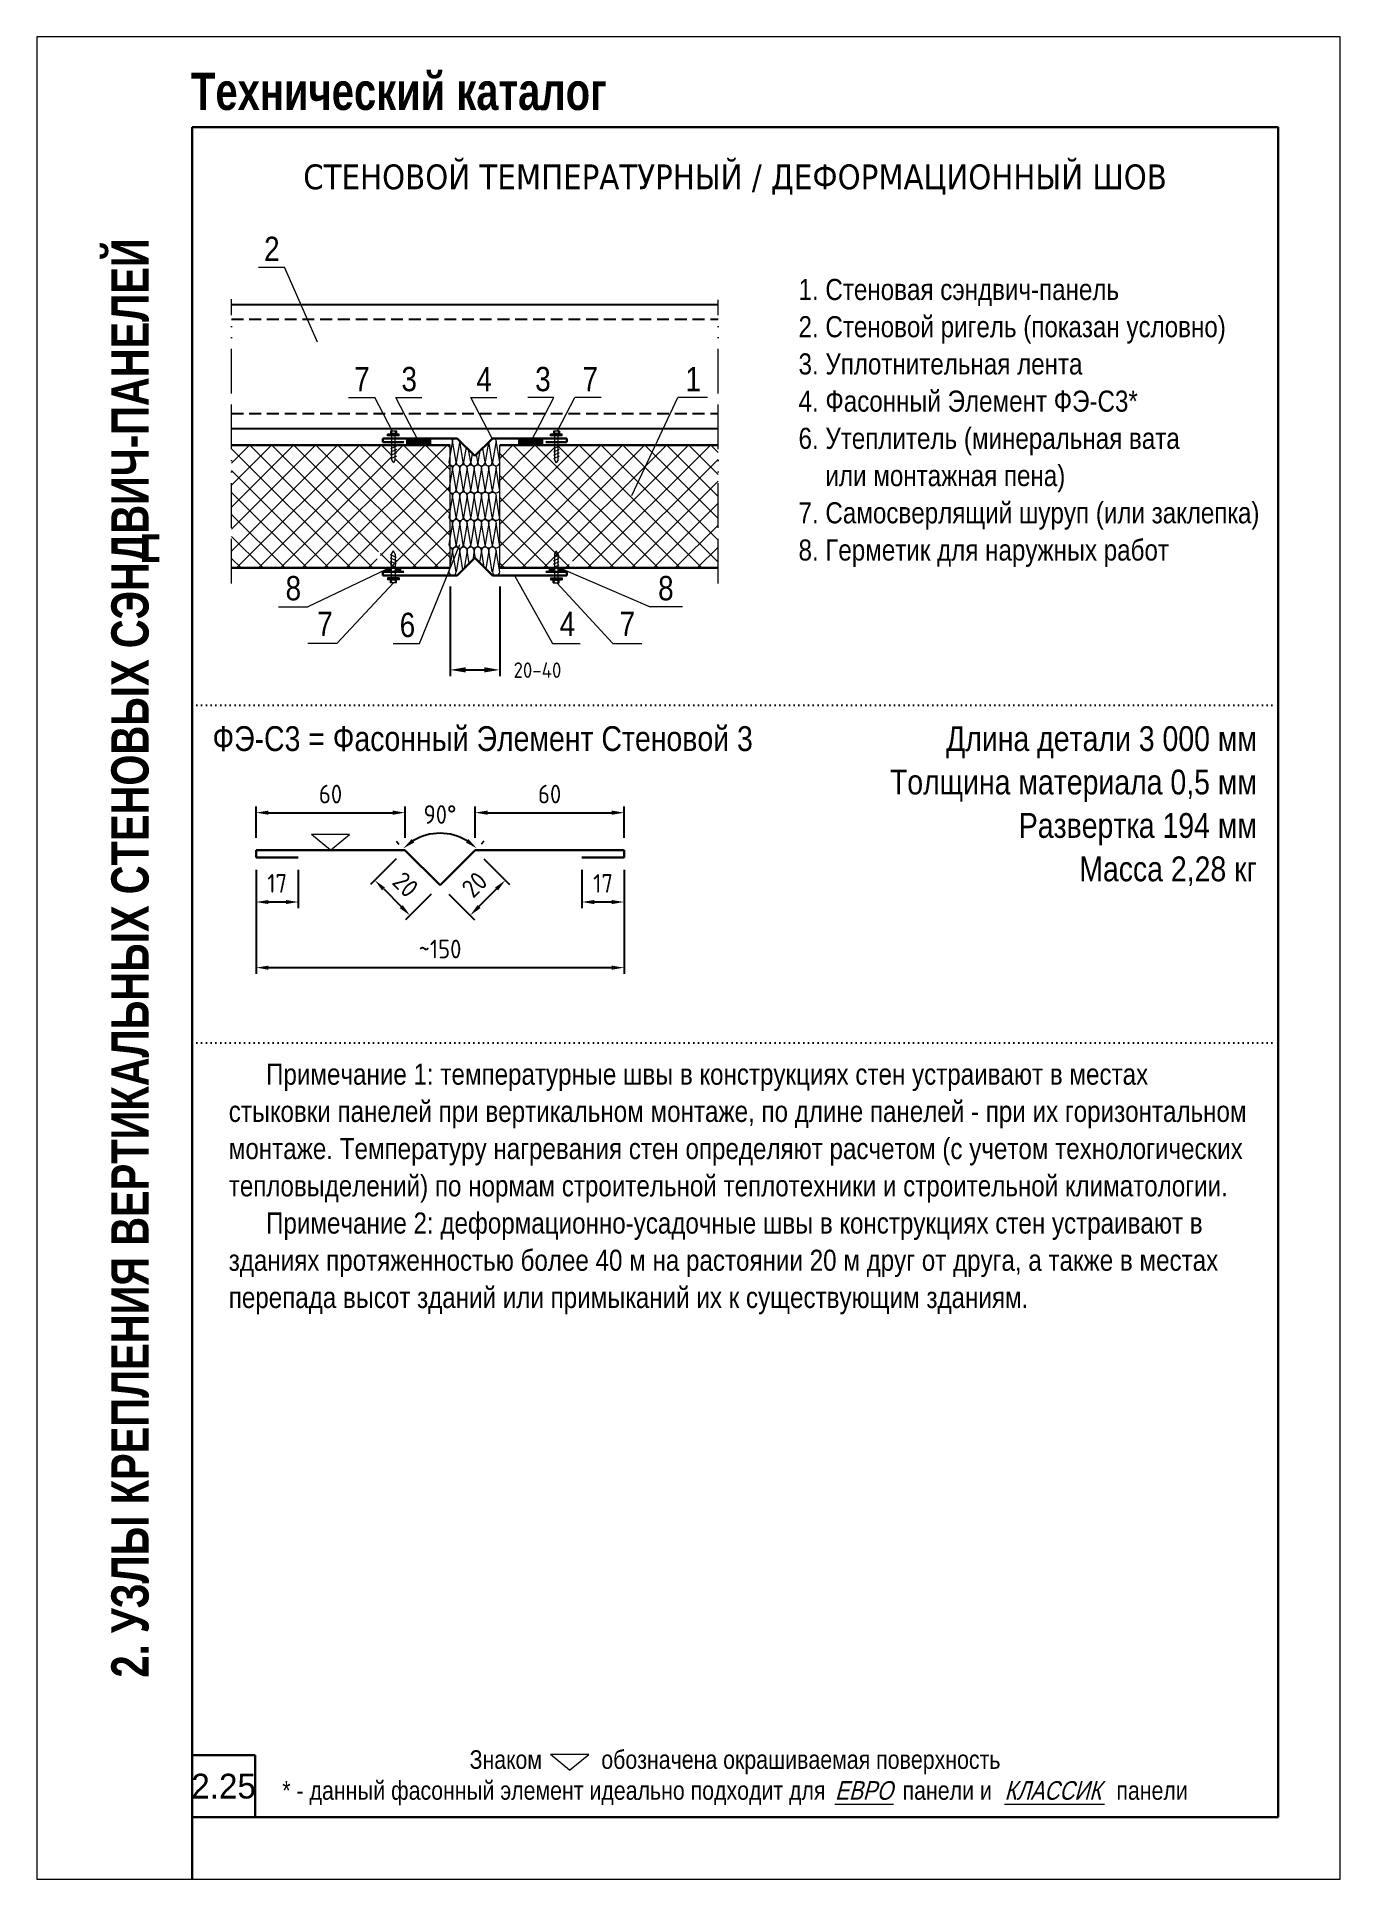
# Model space of a CAD drawing. Extents: x 5821 to 16321, y -13531 to 5774.
# Drawn here: x 10021 to 11071, y -166 to 1319 of the extents above; entities that cross this region are included whole.
import ezdxf
from ezdxf.enums import TextEntityAlignment as Align

# ---------------------------------------------------------------- set-up
doc = ezdxf.new("R2010")
doc.units = 0
doc.header["$LTSCALE"] = 3
for name, pattern in [('ACAD_ISO13W100', [36, 12, -3, 12, -3, 0, -3, 0, -3]), ('DOT2', [0.125, 0, -0.125]), ('HIDDEN2', [4.7625, 3.175, -1.5875])]:
    doc.linetypes.add(name, pattern=pattern)
doc.layers.get('0').update_dxf_attribs({"linetype": 'CONTINUOUS', "lineweight": 30})
doc.layers.get('DEFPOINTS').update_dxf_attribs({"linetype": 'CONTINUOUS'})
for name, color, linetype, lineweight in [('Logo', 1, 'CONTINUOUS', 9), ('new_fill', 8, 'CONTINUOUS', 13), ('RAZMER', 7, 'CONTINUOUS', 9), ('Нащельники', 1, 'CONTINUOUS', 30), ('Саморезы', 7, 'CONTINUOUS', 13)]:
    doc.layers.add(name, color=color, linetype=linetype, lineweight=lineweight)
doc.layers.add('Punktir', color=7, linetype='CONTINUOUS')
doc.layers.add('Прогон', color=7, linetype='CONTINUOUS')
doc.styles.add('LOGO', font='HATTEN.TTF')
doc.styles.add('ROMANS', font='romans.shx', dxfattribs={"width": 0.85})
doc.styles.get("Standard").update_dxf_attribs({"font": 'TAHOMA.TTF'})
doc.styles.add('style1', font='ARIALN.TTF')
doc.styles.add('style2', font='impact.TTF')
doc.styles.add('курсив', font='ARIAL.TTF', dxfattribs={"width": 0.8, "oblique": 15})
doc.dimstyles.new('2.5', dxfattribs={"dimscale": 5, "dimtxt": 3, "dimasz": 2, "dimexe": 1, "dimexo": 2, "dimgap": 0, "dimtad": 0, "dimdec": 0, "dimlfac": 0.5, "dimzin": 9, "dimdsep": 46, "dimtxsty": 'ROMANS', "dimcen": -3, "dimdle": 1, "dimclrd": 256, "dimclre": 256, "dimclrt": 256, "dimadec": 0, "dimazin": 0, "dimtfac": 1, "dimtdec": 0, "dimtofl": 0, "dimtmove": 2, "dimatfit": 3, "dimfxl": 0, "dimtvp": 1, "dimtolj": 1, "dimtzin": 9, "dimarcsym": 0})
doc.dimstyles.new('5', dxfattribs={"dimscale": 5, "dimtxt": 3, "dimasz": 2.5, "dimexe": 1, "dimexo": 3, "dimgap": 0, "dimtad": 0, "dimdec": 0, "dimzin": 9, "dimdsep": 46, "dimtxsty": 'ROMANS', "dimblk2": 'OBLIQUE', "dimcen": -3, "dimdle": 1.5, "dimclrd": 256, "dimclre": 256, "dimclrt": 256, "dimadec": 0, "dimazin": 0, "dimtfac": 1, "dimtdec": 0, "dimtofl": 0, "dimtmove": 2, "dimatfit": 3, "dimfxl": 0, "dimtvp": 1, "dimtolj": 1, "dimtzin": 9, "dimarcsym": 0})

msp = doc.modelspace()

# ---------------------------------------------------------------- texts
msp.add_text('СТЕНОВОЙ ТЕМПЕРАТУРНЫЙ / ДЕФОРМАЦИОННЫЙ ШОВ', height=20).set_placement((10583.59, 1205.91), align=Align.MIDDLE_CENTER)
at = {"style": 'style1'}
for s, height, p in [('2', 19.61, (10204.17, 1138.11)), ('1. Стеновая сэндвич-панель', 17, (10634.74, 1106.62)), ('2. Стеновой ригель (показан условно)', 17, (10634.74, 1076.62)), ('3. Уплотнительная лента', 17, (10634.74, 1046.62)), ('7', 19.61, (10276.78, 1033.12)), ('3', 19.61, (10314.82, 1033.12)), ('4', 19.61, (10375.25, 1033.12)), ('1', 19.61, (10543.61, 1033.12)), ('4. Фасонный Элемент ФЭ-С3*', 17, (10634.74, 1016.62)), ('6. Утеплитель (минеральная вата', 17, (10634.74, 986.62)), ('    или монтажная пена)', 17, (10634.74, 956.62)), ('7. Самосверлящий шуруп (или заклепка)', 17, (10634.74, 926.62)), ('8. Герметик для наружных работ', 17, (10634.74, 896.62)), ('8', 19.61, (10221.48, 864.56)), ('8', 19.61, (10521.62, 864.56)), ('6', 19.61, (10313.42, 834.94)), ('ФЭ-С3 = Фасонный Элемент Стеновой 3', 20, (10162.63, 743.1)), ('Примечание 1: температурные швы в конструкциях стен устраивают в местах', 17, (10205.7, 474.12)), ('стыковки панелей при вертикальном монтаже, по длине панелей - при их горизонтальном', 17, (10175.7, 444.12)), ('монтаже. Температуру нагревания стен определяют расчетом (с учетом технологических ', 17, (10175.7, 414.12)), ('тепловыделений) по нормам строительной теплотехники и строительной климатологии.', 17, (10175.7, 384.12)), ('Примечание 2: деформационно-усадочные швы в конструкциях стен устраивают в', 17, (10205.7, 354.12)), ('зданиях протяженностью более 40 м на растоянии 20 м друг от друга, а также в местах', 17, (10175.7, 324.12)), ('перепада высот зданий или примыканий их к существующим зданиям.', 17, (10175.7, 294.12))]:
    msp.add_text(s, height=height, dxfattribs=at).set_placement(p)
for s, p in [('3', (10422.57, 1033.12)), ('7', (10460.74, 1033.12))]:
    msp.add_text(s, height=19.61, rotation=360, dxfattribs=at).set_placement(p)
for s, p in [('7', (10253.2, 829.82)), ('4', (10448.58, 829.82)), ('7', (10496.82, 829.82))]:
    msp.add_text(s, height=19.61, dxfattribs=at).set_placement(p, align=Align.BOTTOM_CENTER)
for s, p in [('Длина детали 3 000 мм', (11004.09, 743.1)), ('Толщина материала 0,5 мм', (11004.09, 708.1)), ('Развертка 194 мм', (11004.09, 673.1)), ('Масса 2,28 кг', (11004.09, 638.1))]:
    msp.add_text(s, height=20, dxfattribs=at).set_placement(p, align=Align.RIGHT)
for s, p in [('Знаком          обозначена окрашиваемая поверхность', (10583.59, -77.33)), ('* - данный фасонный элемент идеально подходит для             панели и                     панели', (10583.59, -102.24))]:
    msp.add_text(s, height=15, dxfattribs=at).set_placement(p, align=Align.CENTER)
at = {"color": 1, "style": 'курсив', "oblique": 15, "width": 0.8}
for s, p in [('ЕВРО', (10687.41, -102.24)), ('КЛАССИК', (10839.7, -102.24))]:
    msp.add_text(s, height=15, dxfattribs=at).set_placement(p, align=Align.CENTER)
at = {"layer": 'new_fill', "style": 'style2'}
msp.add_text('Технический каталог', height=30, dxfattribs=at).set_placement((10145.3, 1259.81))
msp.add_text('2. УЗЛЫ КРЕПЛЕНИЯ ВЕРТИКАЛЬНЫХ СТЕНОВЫХ СЭНДВИЧ-ПАНЕЛЕЙ', height=30, rotation=90, dxfattribs=at).set_placement((10111.09, 576.26), align=Align.CENTER)
at = {"layer": 'new_fill', "style": 'LOGO'}
msp.add_text('2.25', height=20, dxfattribs=at).set_placement((10171.55, -91.24), align=Align.MIDDLE_CENTER)

# ---------------------------------------------------------------- blocks, each defined once
blk = doc.blocks.new('*D711')
at = {"layer": 'DEFPOINTS', "color": 0, "transparency": 16777216}
for p in [(10354, 890.6), (10394, 890.6), (10394, 808.5)]:
    blk.add_point(p, dxfattribs=at)
at = {"layer": 'RAZMER', "lineweight": -2, "transparency": 16777216}
for p, q in [((10354, 875.6), (10354, 803.5)), ((10394, 875.6), (10394, 803.5)), ((10366.5, 808.5), (10381.5, 808.5))]:
    blk.add_line(p, q, dxfattribs=at)
at = {"layer": 'RAZMER', "transparency": 16777216}
for points in [[(10366.5, 810.6), (10366.5, 806.4), (10354, 808.5)], [(10381.5, 810.6), (10381.5, 806.4), (10394, 808.5)]]:
    blk.add_solid(points, dxfattribs=at)
at = {"layer": 'RAZMER', "transparency": 16777216, "insert": (10424.4, 808.3), "char_height": 12.5, "attachment_point": 5, "style": 'ROMANS'}
blk.add_mtext('\\A1;{\\Fromans.shx|c204;20-}40', dxfattribs=at)
blk = doc.blocks.new('_OBLIQUE')
at = {"color": 0, "linetype": 'ByBlock'}
blk.add_line((-0.5, -0.5), (0.5, 0.5), dxfattribs=at)
blk = doc.blocks.new('саморез1')
at = {"layer": 'new_fill'}
blk.add_hatch(color=254, dxfattribs=at).paths.add_polyline_path([(-1.2, -4.8), (0, -4.8), (0, 4.8), (-1.2, 4.8)])
at = {"layer": 'Саморезы', "ltscale": 150}
for p, q in [((-3.9, 2.6), (-1.5, 2.6)), ((-3.9, 2.6), (-3.9, -2.4)), ((-2.9, 1.7), (-1.5, 1.7)), ((-1.9, 2.6), (-1.9, -2.4)), ((0, 4.8), (-1.5, 4.8)), ((-1.5, 4.8), (-1.5, -4.8)), ((-1.2, 4.8), (-1.2, -4.8)), ((0, 4.8), (0, -4.8)), ((19.2, 1.4), (0, 1.4)), ((8.4, 2.4), (10.5, -2.4)), ((11.1, 2.4), (13.2, -2.4)), ((13.8, 2.4), (15.9, -2.4)), ((16.4, 2.4), (18.5, -2.4)), ((19.2, 1.4), (21.8, 0)), ((19.2, -1.4), (21.8, 0)), ((-3.9, -2.4), (-1.5, -2.4)), ((-2.9, -1.4), (-1.5, -1.4)), ((0, -4.8), (-1.5, -4.8)), ((0, -1.4), (19.2, -1.4))]:
    blk.add_line(p, q, dxfattribs=at)
for centre, start, end in [((-2.9, 2.7), 182.373, 269.9653), ((-2.9, 0.7), 90.0347, 177.627), ((-2.9, -0.4), 182.373, 269.9653), ((-2.9, -2.4), 90.0347, 177.627)]:
    blk.add_arc(centre, 1, start, end, dxfattribs=at)
blk = doc.blocks.new('1volna')
at = {"layer": 'new_fill'}
for p, q in [((2.7, -16.2), (-2.7, 16.2)), ((8.1, 16.2), (2.7, -16.2)), ((13.7, -16.2), (8.3, 16.2)), ((19.1, 16.2), (13.7, -16.2)), ((24.7, -16.2), (19.3, 16.2)), ((30, 16.2), (24.7, -16.2)), ((35.9, -16.2), (30.5, 16.2)), ((41.3, 16.2), (35.9, -16.2))]:
    blk.add_line(p, q, dxfattribs=at)
for centre, start, end in [((2.7, 16.2), 0, 180), ((13.7, 16.2), 0, 180), ((24.7, 16.2), 0, 180), ((35.9, 16.2), 0, 180), ((-2.9, -16.2), 180, 270), ((-2.7, -16.2), 270, 0), ((8.1, -16.2), 180, 270), ((8.3, -16.2), 270, 0), ((19.1, -16.2), 180, 270), ((19.3, -16.2), 270, 0), ((30, -16.2), 180, 270), ((30.5, -16.2), 270, 0)]:
    blk.add_arc(centre, 5.4, start, end, dxfattribs=at)
blk = doc.blocks.new('*D712')
at = {"layer": 'DEFPOINTS', "color": 0, "transparency": 16777216}
for p in [(10197.7, 657.2), (10231.7, 657.2), (10231.7, 621.4)]:
    blk.add_point(p, dxfattribs=at)
at = {"layer": 'RAZMER', "lineweight": -2, "transparency": 16777216}
for p, q in [((10197.7, 647.2), (10197.7, 616.4)), ((10231.7, 647.2), (10231.7, 616.4)), ((10207.7, 621.4), (10221.7, 621.4))]:
    blk.add_line(p, q, dxfattribs=at)
at = {"layer": 'RAZMER', "transparency": 16777216}
for points in [[(10207.7, 623), (10207.7, 619.7), (10197.7, 621.4)], [(10221.7, 623), (10221.7, 619.7), (10231.7, 621.4)]]:
    blk.add_solid(points, dxfattribs=at)
at = {"layer": 'RAZMER', "transparency": 16777216, "insert": (10214.7, 636.4), "char_height": 15, "attachment_point": 5, "style": 'ROMANS'}
blk.add_mtext('\\A1;17', dxfattribs=at)
blk = doc.blocks.new('*D713')
at = {"layer": 'DEFPOINTS', "color": 0, "transparency": 16777216}
for p in [(10356.8, 675.4), (10317.7, 663.2), (10374.2, 663.2), (10345.9, 634.9), (10345.9, 634.9)]:
    blk.add_point(p, dxfattribs=at)
at = {"layer": 'RAZMER', "lineweight": -2, "transparency": 16777216}
for p, q in [((10310.6, 670.3), (10312.7, 668.1)), ((10381.3, 670.3), (10379.1, 668.1))]:
    blk.add_line(p, q, dxfattribs=at)
blk.add_arc((10345.9, 634.9), 41.9, 58.692, 121.308, dxfattribs=at)
at = {"layer": 'RAZMER', "transparency": 16777216}
for points in [[(10325.2, 669.4), (10323.1, 672.1), (10316.3, 664.6)], [(10368.8, 672.1), (10366.7, 669.4), (10375.6, 664.6)]]:
    blk.add_solid(points, dxfattribs=at)
at = {"layer": 'RAZMER', "transparency": 16777216, "insert": (10345.9, 691.9), "char_height": 15, "attachment_point": 5, "style": 'ROMANS'}
blk.add_mtext('\\A1;90°', dxfattribs=at)
blk = doc.blocks.new('*D714')
at = {"layer": 'DEFPOINTS', "color": 0, "transparency": 16777216}
for p in [(10460.2, 657.2), (10494.2, 657.2), (10494.2, 621.4)]:
    blk.add_point(p, dxfattribs=at)
at = {"layer": 'RAZMER', "lineweight": -2, "transparency": 16777216}
for p, q in [((10460.2, 647.2), (10460.2, 616.4)), ((10494.2, 647.2), (10494.2, 616.4)), ((10470.2, 621.4), (10484.2, 621.4))]:
    blk.add_line(p, q, dxfattribs=at)
at = {"layer": 'RAZMER', "transparency": 16777216}
for points in [[(10470.2, 623), (10470.2, 619.7), (10460.2, 621.4)], [(10484.2, 623), (10484.2, 619.7), (10494.2, 621.4)]]:
    blk.add_solid(points, dxfattribs=at)
at = {"layer": 'RAZMER', "transparency": 16777216, "insert": (10477.2, 636.4), "char_height": 15, "attachment_point": 5, "style": 'ROMANS'}
blk.add_mtext('\\A1;17', dxfattribs=at)
blk = doc.blocks.new('*D715')
at = {"layer": 'DEFPOINTS', "color": 0, "transparency": 16777216}
for p in [(10494.2, 693.4), (10374.2, 663.2), (10494.2, 663.2)]:
    blk.add_point(p, dxfattribs=at)
at = {"layer": 'RAZMER', "lineweight": -2, "transparency": 16777216}
for p, q in [((10374.2, 673.2), (10374.2, 698.4)), ((10494.2, 673.2), (10494.2, 698.4)), ((10384.2, 693.4), (10484.2, 693.4))]:
    blk.add_line(p, q, dxfattribs=at)
at = {"layer": 'RAZMER', "transparency": 16777216}
for points in [[(10384.2, 695.1), (10384.2, 691.7), (10374.2, 693.4)], [(10484.2, 695.1), (10484.2, 691.7), (10494.2, 693.4)]]:
    blk.add_solid(points, dxfattribs=at)
at = {"layer": 'RAZMER', "transparency": 16777216, "insert": (10434.2, 708.4), "char_height": 15, "attachment_point": 5, "style": 'ROMANS'}
blk.add_mtext('\\A1;60', dxfattribs=at)
blk = doc.blocks.new('*D718')
at = {"layer": 'DEFPOINTS', "color": 0, "transparency": 16777216}
for p in [(10197.7, 657.2), (10494.2, 657.2), (10494.2, 568.5)]:
    blk.add_point(p, dxfattribs=at)
at = {"layer": 'RAZMER', "lineweight": -2, "transparency": 16777216}
for p, q in [((10197.7, 647.2), (10197.7, 563.5)), ((10494.2, 647.2), (10494.2, 563.5)), ((10207.7, 568.5), (10484.2, 568.5))]:
    blk.add_line(p, q, dxfattribs=at)
at = {"layer": 'RAZMER', "transparency": 16777216}
for points in [[(10207.7, 570.1), (10207.7, 566.8), (10197.7, 568.5)], [(10484.2, 570.1), (10484.2, 566.8), (10494.2, 568.5)]]:
    blk.add_solid(points, dxfattribs=at)
at = {"layer": 'RAZMER', "transparency": 16777216, "insert": (10345.9, 583.5), "char_height": 15, "attachment_point": 5, "style": 'ROMANS'}
blk.add_mtext('\\A1;~150', dxfattribs=at)
blk = doc.blocks.new('*D716')
at = {"layer": 'DEFPOINTS', "color": 0, "transparency": 16777216}
for p in [(10374.2, 663.2), (10345.9, 634.9), (10370.2, 610.6)]:
    blk.add_point(p, dxfattribs=at)
at = {"layer": 'RAZMER', "lineweight": -2, "transparency": 16777216}
for p, q in [((10381.3, 656.1), (10402, 635.4)), ((10353, 627.8), (10373.7, 607.1)), ((10391.4, 631.9), (10377.3, 617.7))]:
    blk.add_line(p, q, dxfattribs=at)
at = {"layer": 'RAZMER', "transparency": 16777216}
for points in [[(10390.2, 633), (10392.6, 630.7), (10398.5, 638.9)], [(10376.1, 618.9), (10378.5, 616.5), (10370.2, 610.6)]]:
    blk.add_solid(points, dxfattribs=at)
at = {"layer": 'RAZMER', "transparency": 16777216, "insert": (10373.7, 635.4), "char_height": 15, "attachment_point": 5, "rotation": 45, "style": 'ROMANS'}
blk.add_mtext('\\A1;20', dxfattribs=at)
blk = doc.blocks.new('*D717')
at = {"layer": 'DEFPOINTS', "color": 0, "transparency": 16777216}
for p in [(10317.7, 693.4), (10197.7, 663.2), (10317.7, 663.2)]:
    blk.add_point(p, dxfattribs=at)
at = {"layer": 'RAZMER', "lineweight": -2, "transparency": 16777216}
for p, q in [((10197.7, 673.2), (10197.7, 698.4)), ((10317.7, 673.2), (10317.7, 698.4)), ((10207.7, 693.4), (10307.7, 693.4))]:
    blk.add_line(p, q, dxfattribs=at)
at = {"layer": 'RAZMER', "transparency": 16777216}
for points in [[(10207.7, 695.1), (10207.7, 691.7), (10197.7, 693.4)], [(10307.7, 695.1), (10307.7, 691.7), (10317.7, 693.4)]]:
    blk.add_solid(points, dxfattribs=at)
at = {"layer": 'RAZMER', "transparency": 16777216, "insert": (10257.7, 708.4), "char_height": 15, "attachment_point": 5, "style": 'ROMANS'}
blk.add_mtext('\\A1;60', dxfattribs=at)
blk = doc.blocks.new('*D719')
at = {"layer": 'DEFPOINTS', "color": 0, "transparency": 16777216}
for p in [(10317.7, 663.2), (10345.9, 634.9), (10321.7, 610.6)]:
    blk.add_point(p, dxfattribs=at)
at = {"layer": 'RAZMER', "lineweight": -2, "transparency": 16777216}
for p, q in [((10310.6, 656.1), (10289.9, 635.4)), ((10300.5, 631.9), (10314.6, 617.7)), ((10338.9, 627.8), (10318.1, 607.1))]:
    blk.add_line(p, q, dxfattribs=at)
at = {"layer": 'RAZMER', "transparency": 16777216}
for points in [[(10301.6, 633), (10299.3, 630.7), (10293.4, 638.9)], [(10315.8, 618.9), (10313.4, 616.5), (10321.7, 610.6)]]:
    blk.add_solid(points, dxfattribs=at)
at = {"layer": 'RAZMER', "transparency": 16777216, "insert": (10318.1, 635.4), "char_height": 15, "attachment_point": 5, "rotation": 315, "style": 'ROMANS'}
blk.add_mtext('\\A1;20', dxfattribs=at)

# ---------------------------------------------------------------- dimensions: what is measured, and where the dimension line sits
at = {"layer": 'RAZMER'}
dim = msp.add_linear_dim(base=(10393.96, 808.48), p1=(10353.96, 890.62), p2=(10393.96, 890.62), text='{\\Fromans.shx|c204;20-}<>', dimstyle='5', override={"dimtxt": 2.5}, dxfattribs=at)
dim.commit()
dim.dimension.update_dxf_attribs({"geometry": '*D711', "text_midpoint": (10424.43, 808.34), "dimtype": 160})
for base, p1, p2, picture, middle in [((10317.65, 693.39), (10197.65, 663.2), (10317.65, 663.2), '*D717', (10257.65, 708.39)), ((10494.22, 693.39), (10374.22, 663.2), (10494.22, 663.2), '*D715', (10434.22, 708.39)), ((10231.65, 621.37), (10197.65, 657.2), (10231.65, 657.2), '*D712', (10214.65, 636.37)), ((10494.22, 621.37), (10460.22, 657.2), (10494.22, 657.2), '*D714', (10477.22, 636.37))]:
    dim = msp.add_linear_dim(base=base, p1=p1, p2=p2, dimstyle='2.5', dxfattribs=at)
    dim.commit()
    dim.dimension.update_dxf_attribs({"geometry": picture, "text_midpoint": middle})
dim = msp.add_angular_dim_2l(base=(10356.8, 675.43), line1=((10374.22, 663.2), (10345.94, 634.91)), line2=((10317.65, 663.2), (10345.94, 634.91)), dimstyle='2.5', dxfattribs=at)
dim.commit()
dim.dimension.update_dxf_attribs({"geometry": '*D713', "text_midpoint": (10345.94, 691.86)})
dim = msp.add_linear_dim(base=(10494.22, 568.47), p1=(10197.65, 657.2), p2=(10494.22, 657.2), text='~150', dimstyle='2.5', override={"dimlfac": 0.5, "dimtxsty": 'ROMANS', "dimsah": 1, "dimtolj": 1}, dxfattribs=at)
dim.commit()
dim.dimension.update_dxf_attribs({"geometry": '*D718', "text_midpoint": (10345.94, 583.47)})
for p1, distance, picture, middle in [((10317.65, 663.2), -34.31, '*D719', (10318.14, 635.4)), ((10374.22, 663.2), 34.31, '*D716', (10373.74, 635.4))]:
    dim = msp.add_aligned_dim(p1=p1, p2=(10345.94, 634.91), distance=distance, dimstyle='2.5', dxfattribs=at)
    dim.commit()
    dim.dimension.update_dxf_attribs({"geometry": picture, "text_midpoint": middle})

# ---------------------------------------------------------------- hatches: boundary and pattern name
at = {"layer": 'new_fill'}
h = msp.add_hatch(dxfattribs=at)
h.set_pattern_fill('NET3', color=256, scale=10, style=0)
h.set_pattern_definition([(180, (-11029.1625, -866.4152), (0, 1.25), []), (120, (-11029.1625, -866.4152), (1.082531755, 0.625), []), (60, (-11029.1625, -866.4152), (1.082531755, -0.625), [])])
h.paths.add_polyline_path([(10319.11, 995.12), (10338.63, 995.12), (10338.63, 989.62), (10319.11, 989.62)])
h = msp.add_hatch(dxfattribs=at)
h.set_pattern_fill('NET3', color=256, scale=10, style=0)
h.set_pattern_definition([(0, (31777.0792, -866.4152), (0, 1.25), []), (60, (31777.0792, -866.4152), (-1.082531755, 0.625), []), (120, (31777.0792, -866.4152), (-1.082531755, -0.625), [])])
h.paths.add_polyline_path([(10428.81, 995.12), (10409.29, 995.12), (10409.29, 989.62), (10428.81, 989.62)])
h = msp.add_hatch(dxfattribs=at)
h.set_pattern_fill('ANSI37', color=256, scale=100, style=0)
h.set_pattern_definition([(45, (31777.079, -866.415), (-8.838835, 8.838835), []), (135, (31777.079, -866.415), (-8.838835, -8.838835), [])])
h.paths.add_polyline_path([(10353.96, 951.75, -0.2006782), (10353.11, 953.79), (10353.96, 958.9), (10353.96, 973.87, -0.2006782), (10353.11, 975.91), (10353.96, 981.02), (10353.96, 989.62), (10309.72, 989.62), (10309.72, 977.9), (10308.32, 975.37), (10306.92, 977.9), (10306.92, 989.62), (10177.93, 989.62), (10177.93, 890.62), (10295.27, 890.62), (10295.27, 901.84), (10296.67, 904.38), (10298.07, 901.84), (10298.07, 890.62), (10331.82, 890.62, -0.0540854), (10332.19, 890.65, -0.0540854), (10332.56, 890.62), (10349.69, 890.62, -0.0045788), (10349.72, 890.62), (10353.63, 890.62), (10353.96, 892.6), (10353.96, 907.52, -0.2006782), (10353.11, 909.55), (10353.96, 914.67), (10353.96, 929.61, -0.2006782), (10353.11, 931.65), (10353.96, 936.76)])
h.paths.add_polyline_path([(10569.98, 989.62), (10441, 989.62), (10441, 977.9), (10439.6, 975.37), (10438.2, 977.9), (10438.2, 989.62), (10393.96, 989.62), (10393.96, 890.62), (10398.19, 890.62, -0.0045788), (10398.22, 890.62), (10415.36, 890.62, -0.0540854), (10415.73, 890.65, -0.0540854), (10416.1, 890.62), (10449.84, 890.62), (10449.84, 901.84), (10451.24, 904.38), (10452.64, 901.84), (10452.64, 890.62), (10569.98, 890.62)])
h = msp.add_hatch(dxfattribs=at)
h.set_pattern_fill('NET3', color=256, scale=10, style=0)
h.set_pattern_definition([(0, (31788.7213, -866.4152), (0, 1.25), []), (60, (31788.7213, -866.4152), (-1.082531755, 0.625), []), (120, (31788.7213, -866.4152), (-1.082531755, -0.625), [])])
h.paths.add_polyline_path([(10306.92, 890.62), (10302.48, 890.62), (10302.48, 887.62), (10306.92, 887.62)])
h.paths.add_polyline_path([(10314.15, 890.62), (10309.72, 890.62), (10309.72, 887.62), (10314.15, 887.62)])
h = msp.add_hatch(dxfattribs=at)
h.set_pattern_fill('NET3', color=256, scale=10, style=0)
h.set_pattern_definition([(180, (-11040.8046, -866.4152), (-9e-14, 1.25), []), (120, (-11040.8046, -866.4152), (1.082531755, 0.625), []), (60, (-11040.8046, -866.4152), (1.082531755, -0.625), [])])
h.paths.add_polyline_path([(10441, 890.62), (10445.44, 890.62), (10445.44, 887.62), (10441, 887.62)])
h.paths.add_polyline_path([(10433.76, 890.62), (10438.2, 890.62), (10438.2, 887.62), (10433.76, 887.62)])

# ---------------------------------------------------------------- linework, layer by layer
at = {"color": 1}
for p, q in [((10146.09, 1245.91), (10146.09, -166.24)), ((10146.09, 1245.91), (11021.09, 1245.91)), ((11021.09, 1245.91), (11021.09, -116.24)), ((10146.09, -66.24), (10197.01, -66.24)), ((10197.01, -66.24), (10197.01, -116.24)), ((10146.09, -116.24), (11021.09, -116.24))]:
    msp.add_line(p, q, dxfattribs=at)
for p, q in [((10177.93, 989.62), (10353.96, 989.62)), ((10569.98, 989.62), (10393.96, 989.62)), ((10177.93, 890.62), (10353.96, 890.62)), ((10569.98, 890.62), (10393.96, 890.62))]:
    msp.add_line(p, q)
at = {"layer": 'Logo'}
for p, q in [((10664.07, -105.81), (10711.31, -105.81)), ((10800.69, -105.81), (10881.14, -105.81))]:
    msp.add_line(p, q, dxfattribs=at)
at = {"layer": 'new_fill'}
for p, q in [((10355.97, 993.08), (10353.11, 975.91)), ((10358.83, 975.91), (10355.97, 993.08)), ((10361.79, 993.08), (10358.93, 975.91)), ((10364.65, 975.91), (10361.79, 993.08)), ((10366.92, 988.02), (10364.9, 975.91)), ((10370.62, 975.91), (10368.94, 986)), ((10371.82, 983.12), (10370.62, 975.91)), ((10376.35, 975.91), (10375.28, 982.3)), ((10377.95, 984.98), (10376.44, 975.91)), ((10382.17, 975.91), (10380.27, 987.29)), ((10384.94, 991.96), (10382.26, 975.91)), ((10387.99, 975.91), (10385.26, 992.28)), ((10391.1, 993.08), (10388.24, 975.91)), ((10393.96, 975.91), (10391.1, 993.08)), ((10355.97, 970.96), (10353.11, 953.79)), ((10358.83, 953.79), (10355.97, 970.96)), ((10361.79, 970.96), (10358.93, 953.79)), ((10364.65, 953.79), (10361.79, 970.96)), ((10367.76, 970.96), (10364.9, 953.79)), ((10370.62, 953.79), (10367.76, 970.96)), ((10355.97, 948.82), (10353.11, 931.65)), ((10358.83, 931.65), (10355.97, 948.82)), ((10361.79, 948.82), (10358.93, 931.65)), ((10364.65, 931.65), (10361.79, 948.82)), ((10367.76, 948.82), (10364.9, 931.65)), ((10370.62, 931.65), (10367.76, 948.82)), ((10355.97, 926.72), (10353.11, 909.55)), ((10358.83, 909.55), (10355.97, 926.72)), ((10361.79, 926.72), (10358.93, 909.55)), ((10364.65, 909.55), (10361.79, 926.72)), ((10367.76, 926.72), (10364.9, 909.55)), ((10370.62, 909.55), (10367.76, 926.72)), ((10355.97, 904.65), (10353.11, 887.49)), ((10358.83, 887.49), (10355.97, 904.65)), ((10361.79, 904.65), (10358.93, 887.49)), ((10364.37, 889.18), (10361.79, 904.65)), ((10367.76, 904.65), (10365.34, 890.15)), ((10369.49, 894.29), (10367.76, 904.65)), ((10373.48, 904.65), (10372.21, 897.02)), ((10374.57, 898.16), (10373.48, 904.65)), ((10379.3, 904.65), (10377.7, 895.02)), ((10381.55, 891.17), (10379.3, 904.65)), ((10385.12, 904.65), (10382.69, 890.04)), ((10387.99, 887.49), (10385.12, 904.65)), ((10391.1, 904.65), (10388.24, 887.49)), ((10393.96, 887.49), (10391.1, 904.65))]:
    msp.add_line(p, q, dxfattribs=at)
for centre, start, end in [((10353.11, 993.08), 0, 45.62988), ((10358.83, 993.08), 134.37012, 180), ((10388.24, 993.08), 0, 45.62988), ((10355.97, 975.91), 180, 0), ((10353.11, 970.96), 0, 72.67976), ((10358.83, 970.96), 90, 180), ((10361.79, 975.91), 180, 0), ((10358.93, 970.96), 0, 90), ((10364.65, 970.96), 90, 180), ((10367.76, 975.91), 180, 0), ((10364.9, 970.96), 0, 90), ((10373.48, 975.91), 180, 0), ((10379.3, 975.91), 180, 0), ((10385.12, 975.91), 180, 0), ((10391.1, 975.91), 180, 0), ((10355.97, 953.79), 180, 0), ((10353.11, 948.82), 0, 72.67976), ((10358.83, 948.82), 90, 180), ((10361.79, 953.79), 180, 0), ((10358.93, 948.82), 0, 90), ((10364.65, 948.82), 90, 180), ((10367.76, 953.79), 180, 0), ((10364.9, 948.82), 0, 90), ((10355.97, 931.65), 180, 0), ((10353.11, 926.72), 0, 72.67976), ((10358.83, 926.72), 90, 180), ((10361.79, 931.65), 180, 0), ((10358.93, 926.72), 0, 90), ((10364.65, 926.72), 90, 180), ((10367.76, 931.65), 180, 0), ((10364.9, 926.72), 0, 90), ((10355.97, 909.55), 180, 0), ((10353.11, 904.65), 0, 72.67976), ((10358.83, 904.65), 90, 180), ((10361.79, 909.55), 180, 0), ((10358.93, 904.65), 0, 90), ((10364.65, 904.65), 90, 180), ((10367.76, 909.55), 180, 0), ((10364.9, 904.65), 0, 90), ((10370.53, 904.65), 90, 180), ((10370.62, 904.65), 0, 90), ((10376.35, 904.65), 90, 180), ((10376.44, 904.65), 0, 90), ((10382.17, 904.65), 90, 180), ((10382.26, 904.65), 0, 90), ((10387.99, 904.65), 90, 180), ((10388.24, 904.65), 0, 90), ((10355.97, 887.49), 180, 0), ((10391.1, 887.49), 180, 0)]:
    msp.add_arc(centre, 2.86, start, end, dxfattribs=at)
at = {"layer": 'Punktir', "linetype": 'DOT2', "ltscale": 10}
for p, q in [((10146.09, 779.92), (11021.09, 779.92)), ((10146.09, 507.78), (11021.09, 507.78))]:
    msp.add_line(p, q, dxfattribs=at)
at = {"layer": 'RAZMER'}
for p, q in [((10199.6, 1132.99), (10220.69, 1132.99)), ((10247.27, 1072.64), (10220.69, 1132.99)), ((10272.21, 1028), (10293.3, 1028)), ((10307.36, 1001.06), (10293.3, 1028)), ((10310.25, 1028), (10331.34, 1028)), ((10328.87, 992.33), (10310.25, 1028)), ((10370.68, 1028), (10391.77, 1028)), ((10387.93, 994.95), (10370.68, 1028)), ((10437.67, 1028), (10416.58, 1028)), ((10419.05, 992.33), (10437.67, 1028)), ((10440.55, 1001.06), (10454.62, 1028)), ((10475.71, 1028), (10454.62, 1028)), ((10500.48, 949.12), (10537.62, 1028)), ((10561.33, 1028), (10537.62, 1028)), ((10319.11, 989.62), (10319.11, 995.12)), ((10338.63, 989.62), (10338.63, 995.12)), ((10409.29, 989.62), (10409.29, 995.12)), ((10428.81, 989.62), (10428.81, 995.12)), ((10353.96, 890.62), (10353.96, 989.62)), ((10393.96, 890.62), (10393.96, 989.62)), ((10329.29, 829.82), (10361.79, 909.55)), ((10302.48, 889.42), (10239.41, 859.44)), ((10308.44, 878.68), (10262.79, 829.82)), ((10302.48, 890.62), (10302.48, 887.56)), ((10314.15, 890.62), (10314.15, 887.56)), ((10405.99, 884.62), (10436.55, 829.82)), ((10433.76, 890.62), (10433.76, 887.56)), ((10440.08, 878.68), (10485.13, 829.82)), ((10445.44, 890.62), (10445.44, 887.56)), ((10445.44, 889.49), (10515.22, 859.44)), ((10215.72, 859.44), (10239.41, 859.44)), ((10541.29, 859.44), (10515.22, 859.44)), ((10262.79, 829.82), (10239.41, 829.82)), ((10308.26, 829.82), (10329.29, 829.82)), ((10436.55, 829.82), (10458.82, 829.82)), ((10485.13, 829.82), (10508.51, 829.82)), ((10257.65, 663.2), (10242.26, 675.85)), ((10273.05, 675.85), (10242.26, 675.85)), ((10257.65, 663.2), (10273.05, 675.85)), ((10450.29, -78.52), (10434.89, -65.86)), ((10465.68, -65.86), (10434.89, -65.86)), ((10450.29, -78.52), (10465.68, -65.86))]:
    msp.add_line(p, q, dxfattribs=at)
at = {"layer": 'RAZMER', "linetype": 'ACAD_ISO13W100'}
for p, q in [((10177.93, 878.1), (10177.93, 1107.4)), ((10569.98, 878.1), (10569.98, 1106.75))]:
    msp.add_line(p, q, dxfattribs=at)
at = {"layer": 'RAZMER'}
msp.add_lwpolyline([(11071.09, 1318.76), (10021.09, 1318.76), (10021.09, -166.24), (11071.09, -166.24)], close=True, dxfattribs=at)
at = {"layer": 'Нащельники'}
for p, q in [((10299.82, 992.12), (10299.82, 995.12)), ((10299.82, 995.12), (10359.82, 995.12)), ((10359.82, 995.12), (10373.96, 980.98)), ((10388.1, 995.12), (10373.96, 980.98)), ((10448.1, 995.12), (10388.1, 995.12)), ((10448.1, 992.12), (10448.1, 995.12)), ((10316.82, 992.12), (10299.82, 992.12)), ((10431.1, 992.12), (10448.1, 992.12)), ((10359.82, 884.62), (10373.96, 898.77)), ((10388.1, 884.62), (10373.96, 898.77)), ((10316.82, 887.62), (10299.82, 887.62)), ((10299.82, 887.62), (10299.82, 884.62)), ((10299.82, 884.62), (10359.82, 884.62)), ((10448.1, 884.62), (10388.1, 884.62)), ((10431.1, 887.62), (10448.1, 887.62)), ((10448.1, 887.62), (10448.1, 884.62)), ((10197.65, 657.2), (10197.65, 663.2)), ((10197.65, 663.2), (10317.65, 663.2)), ((10231.65, 657.2), (10197.65, 657.2)), ((10317.65, 663.2), (10345.94, 634.91)), ((10374.22, 663.2), (10345.94, 634.91)), ((10494.22, 663.2), (10374.22, 663.2)), ((10460.22, 657.2), (10494.22, 657.2)), ((10494.22, 657.2), (10494.22, 663.2))]:
    msp.add_line(p, q, dxfattribs=at)
at = {"layer": 'Прогон'}
for p, q in [((10177.93, 1103.12), (10569.98, 1103.12)), ((10177.93, 1003.12), (10569.98, 1003.12))]:
    msp.add_line(p, q, dxfattribs=at)
at = {"layer": 'Прогон', "linetype": 'HIDDEN2'}
for p, q in [((10177.93, 1091.12), (10569.98, 1091.12)), ((10177.93, 1015.12), (10569.98, 1015.12))]:
    msp.add_line(p, q, dxfattribs=at)

# ---------------------------------------------------------------- block references
at = {"layer": 'new_fill', "xscale": -0.5302368000000001, "yscale": 0.5302368000000001, "zscale": 0.5302368000000001, "rotation": 180}
for p in [(10372.05, 962.37), (10372.05, 940.23), (10372.05, 918.14)]:
    msp.add_blockref('1volna', p, dxfattribs=at)
at = {"layer": 'RAZMER'}
for p, rotation in [((10308.32, 997.12), 270.0000000000049), ((10439.6, 997.12), 270.0000000000049), ((10439.6, 882.62), 90.00000000000884)]:
    msp.add_blockref('саморез1', p, dxfattribs=dict(at, rotation=rotation))
at = {"layer": 'RAZMER', "xscale": -1, "rotation": 269.9999999999951}
msp.add_blockref('саморез1', (10308.32, 882.62), dxfattribs=at)

msp.set_redraw_order([(e.dxf.handle, doc.entitydb.next_handle()) for e in msp.query("TEXT MTEXT ATTDEF DIMENSION ARC_DIMENSION")])  # texts and dimensions are drawn at this point

doc.saveas('drawing.dxf')
